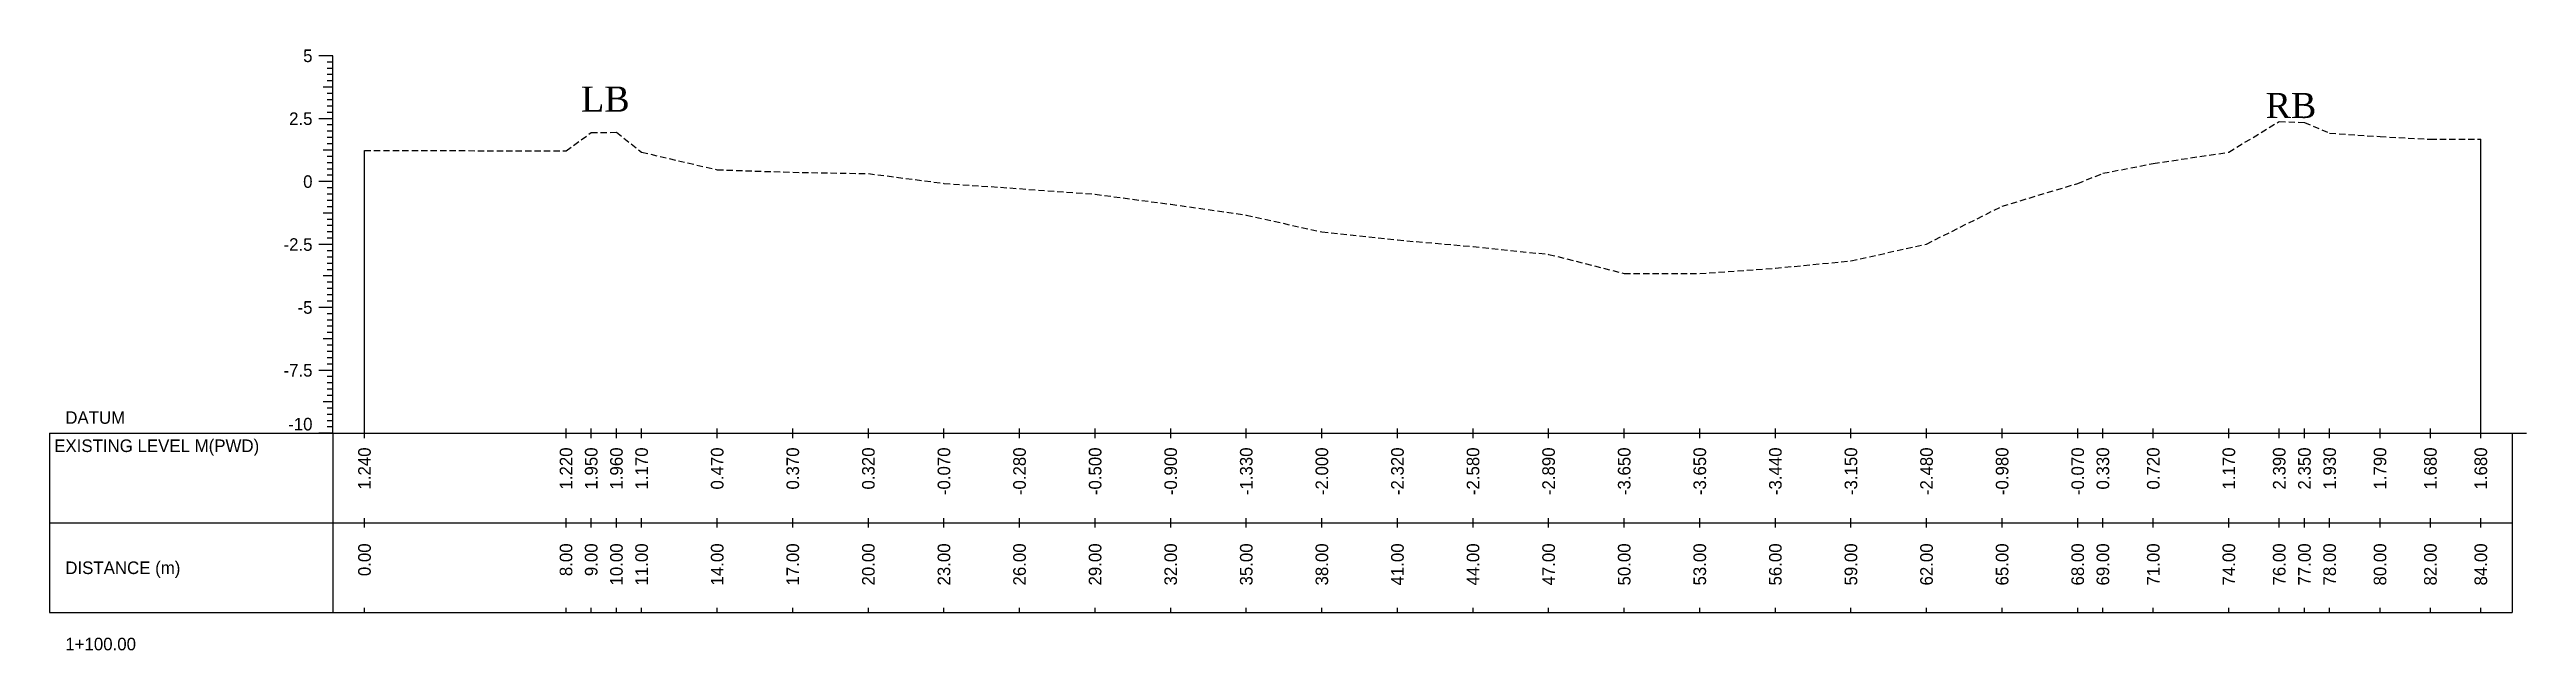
# Model space of a CAD drawing. Header units: inches. Extents: x 2527 to 3799, y -2520 to -1051.
# Drawn here: x 3084.5 to 3182.8, y -1492.1 to -1468.2 of the extents above; entities that cross this region are included whole.
import ezdxf
from ezdxf.enums import TextEntityAlignment as Align

# ---------------------------------------------------------------- set-up
doc = ezdxf.new("R2010")
doc.units = ezdxf.units.IN
doc.header["$MEASUREMENT"] = 0
doc.linetypes.add('HIDDEN', pattern=[0.375, 0.25, -0.125])
doc.layers.add('CS_Drawing', color=7, linetype='Continuous')
doc.layers.add('GL', color=3, linetype='HIDDEN')
doc.styles.add('romans', font='romans.shx')

msp = doc.modelspace()

# ---------------------------------------------------------------- texts
at = {"char_height": 1, "width": 87.77218, "attachment_point": 1, "style": 'romans'}
for s, insert in [('{\\fTimes New Roman|b0|i0|c0|p18;LB}', (3105.588, -1469.707)), ('{\\fTimes New Roman|b0|i0|c0|p18;RB}', (3172.449, -1469.961))]:
    msp.add_mtext(s, dxfattribs=dict(at, insert=insert))
at = {"layer": 'CS_Drawing'}
for s, p in [('5', (3094.929, -1468.485)), ('2.5', (3094.929, -1470.985)), ('0', (3094.929, -1473.485)), ('-2.5', (3094.929, -1475.985)), ('-5', (3094.929, -1478.485)), ('-7.5', (3094.929, -1480.985))]:
    msp.add_text(s, height=0.5, dxfattribs=at).set_placement(p, align=Align.MIDDLE_RIGHT)
for s, p in [('DATUM', (3085.116, -1482.86)), ('EXISTING LEVEL M(PWD)', (3084.677, -1483.981)), ('DISTANCE (m)', (3085.116, -1488.829)), ('1+100.00', (3085.116, -1491.86))]:
    msp.add_text(s, height=0.5, dxfattribs=at).set_placement(p, align=Align.MIDDLE_LEFT)
msp.add_text('-10', height=0.5, dxfattribs=at).set_placement((3094.929, -1483.373), align=Align.RIGHT)
for s, p in [('1.240', (3096.991, -1484.048)), ('1.220', (3104.991, -1484.048)), ('1.950', (3105.991, -1484.048)), ('1.960', (3106.991, -1484.048)), ('1.170', (3107.991, -1484.048)), ('0.470', (3110.991, -1484.048)), ('0.370', (3113.991, -1484.048)), ('0.320', (3116.991, -1484.048)), ('-0.070', (3119.991, -1484.048)), ('-0.280', (3122.991, -1484.048)), ('-0.500', (3125.991, -1484.048)), ('-0.900', (3128.991, -1484.048)), ('-1.330', (3131.991, -1484.048)), ('-2.000', (3134.991, -1484.048)), ('-2.320', (3137.991, -1484.048)), ('-2.580', (3140.991, -1484.048)), ('-2.890', (3143.991, -1484.048)), ('-3.650', (3146.991, -1484.048)), ('-3.650', (3149.991, -1484.048)), ('-3.440', (3152.991, -1484.048)), ('-3.150', (3155.991, -1484.048)), ('-2.480', (3158.991, -1484.048)), ('-0.980', (3161.991, -1484.048)), ('-0.070', (3164.991, -1484.048)), ('0.330', (3165.991, -1484.048)), ('0.720', (3167.991, -1484.048)), ('1.170', (3170.991, -1484.048)), ('2.390', (3172.991, -1484.048)), ('2.350', (3173.991, -1484.048)), ('1.930', (3174.991, -1484.048)), ('1.790', (3176.991, -1484.048)), ('1.680', (3178.991, -1484.048)), ('1.680', (3180.991, -1484.048)), ('0.00', (3096.991, -1487.86)), ('8.00', (3104.991, -1487.86)), ('9.00', (3105.991, -1487.86)), ('10.00', (3106.991, -1487.86)), ('11.00', (3107.991, -1487.86)), ('14.00', (3110.991, -1487.86)), ('17.00', (3113.991, -1487.86)), ('20.00', (3116.991, -1487.86)), ('23.00', (3119.991, -1487.86)), ('26.00', (3122.991, -1487.86)), ('29.00', (3125.991, -1487.86)), ('32.00', (3128.991, -1487.86)), ('35.00', (3131.991, -1487.86)), ('38.00', (3134.991, -1487.86)), ('41.00', (3137.991, -1487.86)), ('44.00', (3140.991, -1487.86)), ('47.00', (3143.991, -1487.86)), ('50.00', (3146.991, -1487.86)), ('53.00', (3149.991, -1487.86)), ('56.00', (3152.991, -1487.86)), ('59.00', (3155.991, -1487.86)), ('62.00', (3158.991, -1487.86)), ('65.00', (3161.991, -1487.86)), ('68.00', (3164.991, -1487.86)), ('69.00', (3165.991, -1487.86)), ('71.00', (3167.991, -1487.86)), ('74.00', (3170.991, -1487.86)), ('76.00', (3172.991, -1487.86)), ('77.00', (3173.991, -1487.86)), ('78.00', (3174.991, -1487.86)), ('80.00', (3176.991, -1487.86)), ('82.00', (3178.991, -1487.86)), ('84.00', (3180.991, -1487.86))]:
    msp.add_text(s, height=0.5, rotation=90, dxfattribs=at).set_placement(p, align=Align.MIDDLE_RIGHT)

# ---------------------------------------------------------------- linework, layer by layer
at = {"layer": 'CS_Drawing'}
for p, q in [((3095.741, -1468.485), (3095.179, -1468.485)), ((3095.741, -1468.485), (3095.347, -1468.485)), ((3095.741, -1468.485), (3095.516, -1468.485)), ((3095.741, -1468.735), (3095.516, -1468.735)), ((3095.741, -1483.485), (3095.741, -1468.485)), ((3095.741, -1469.735), (3095.347, -1469.735)), ((3095.741, -1468.985), (3095.516, -1468.985)), ((3095.741, -1469.235), (3095.516, -1469.235)), ((3095.741, -1469.485), (3095.516, -1469.485)), ((3095.741, -1469.735), (3095.516, -1469.735)), ((3095.741, -1469.985), (3095.516, -1469.985)), ((3095.741, -1470.235), (3095.516, -1470.235)), ((3095.741, -1470.485), (3095.516, -1470.485)), ((3095.741, -1470.735), (3095.516, -1470.735)), ((3095.741, -1470.985), (3095.179, -1470.985)), ((3095.741, -1470.985), (3095.347, -1470.985)), ((3095.741, -1470.985), (3095.516, -1470.985)), ((3095.741, -1471.235), (3095.516, -1471.235)), ((3095.741, -1471.485), (3095.516, -1471.485)), ((3095.741, -1471.735), (3095.516, -1471.735)), ((3095.741, -1472.235), (3095.347, -1472.235)), ((3095.741, -1471.985), (3095.516, -1471.985)), ((3095.741, -1472.235), (3095.516, -1472.235)), ((3095.741, -1472.485), (3095.516, -1472.485)), ((3096.991, -1483.485), (3096.991, -1472.245)), ((3180.991, -1483.485), (3180.991, -1471.805)), ((3095.741, -1473.485), (3095.179, -1473.485)), ((3095.741, -1473.485), (3095.347, -1473.485)), ((3095.741, -1472.735), (3095.516, -1472.735)), ((3095.741, -1472.985), (3095.516, -1472.985)), ((3095.741, -1473.235), (3095.516, -1473.235)), ((3095.741, -1473.485), (3095.516, -1473.485)), ((3095.741, -1473.735), (3095.516, -1473.735)), ((3095.741, -1473.985), (3095.516, -1473.985)), ((3095.741, -1474.235), (3095.516, -1474.235)), ((3095.741, -1474.485), (3095.516, -1474.485)), ((3095.741, -1474.735), (3095.347, -1474.735)), ((3095.741, -1474.735), (3095.516, -1474.735)), ((3095.741, -1474.985), (3095.516, -1474.985)), ((3095.741, -1475.235), (3095.516, -1475.235)), ((3095.741, -1475.485), (3095.516, -1475.485)), ((3095.741, -1475.985), (3095.179, -1475.985)), ((3095.741, -1475.985), (3095.347, -1475.985)), ((3095.741, -1475.735), (3095.516, -1475.735)), ((3095.741, -1475.985), (3095.516, -1475.985)), ((3095.741, -1476.235), (3095.516, -1476.235)), ((3095.741, -1476.485), (3095.516, -1476.485)), ((3095.741, -1477.235), (3095.347, -1477.235)), ((3095.741, -1476.735), (3095.516, -1476.735)), ((3095.741, -1476.985), (3095.516, -1476.985)), ((3095.741, -1477.235), (3095.516, -1477.235)), ((3095.741, -1477.485), (3095.516, -1477.485)), ((3095.741, -1478.485), (3095.179, -1478.485)), ((3095.741, -1478.485), (3095.347, -1478.485)), ((3095.741, -1477.735), (3095.516, -1477.735)), ((3095.741, -1477.985), (3095.516, -1477.985)), ((3095.741, -1478.235), (3095.516, -1478.235)), ((3095.741, -1478.485), (3095.516, -1478.485)), ((3095.741, -1478.735), (3095.516, -1478.735)), ((3095.741, -1478.985), (3095.516, -1478.985)), ((3095.741, -1479.235), (3095.516, -1479.235)), ((3095.741, -1479.485), (3095.516, -1479.485)), ((3095.741, -1479.735), (3095.347, -1479.735)), ((3095.741, -1479.735), (3095.516, -1479.735)), ((3095.741, -1479.985), (3095.516, -1479.985)), ((3095.741, -1480.235), (3095.516, -1480.235)), ((3095.741, -1480.485), (3095.516, -1480.485)), ((3095.741, -1480.985), (3095.179, -1480.985)), ((3095.741, -1480.985), (3095.347, -1480.985)), ((3095.741, -1480.735), (3095.516, -1480.735)), ((3095.741, -1480.985), (3095.516, -1480.985)), ((3095.741, -1481.235), (3095.516, -1481.235)), ((3095.741, -1481.485), (3095.516, -1481.485)), ((3095.741, -1482.235), (3095.347, -1482.235)), ((3095.741, -1481.735), (3095.516, -1481.735)), ((3095.741, -1481.985), (3095.516, -1481.985)), ((3095.741, -1482.235), (3095.516, -1482.235)), ((3095.741, -1482.485), (3095.516, -1482.485)), ((3084.491, -1483.485), (3095.741, -1483.485)), ((3084.491, -1483.485), (3084.491, -1490.61)), ((3095.741, -1483.485), (3095.179, -1483.485)), ((3095.741, -1483.485), (3095.347, -1483.485)), ((3095.741, -1482.735), (3095.516, -1482.735)), ((3095.741, -1482.985), (3095.516, -1482.985)), ((3095.741, -1483.235), (3095.516, -1483.235)), ((3095.741, -1483.485), (3095.516, -1483.485)), ((3095.741, -1483.485), (3182.241, -1483.485)), ((3095.741, -1483.485), (3095.741, -1490.61)), ((3096.991, -1483.673), (3096.991, -1483.298)), ((3104.991, -1483.673), (3104.991, -1483.298)), ((3105.991, -1483.673), (3105.991, -1483.298)), ((3106.991, -1483.673), (3106.991, -1483.298)), ((3107.991, -1483.673), (3107.991, -1483.298)), ((3110.991, -1483.673), (3110.991, -1483.298)), ((3113.991, -1483.673), (3113.991, -1483.298)), ((3116.991, -1483.673), (3116.991, -1483.298)), ((3119.991, -1483.673), (3119.991, -1483.298)), ((3122.991, -1483.673), (3122.991, -1483.298)), ((3125.991, -1483.673), (3125.991, -1483.298)), ((3128.991, -1483.673), (3128.991, -1483.298)), ((3131.991, -1483.673), (3131.991, -1483.298)), ((3134.991, -1483.673), (3134.991, -1483.298)), ((3137.991, -1483.673), (3137.991, -1483.298)), ((3140.991, -1483.673), (3140.991, -1483.298)), ((3143.991, -1483.673), (3143.991, -1483.298)), ((3146.991, -1483.673), (3146.991, -1483.298)), ((3149.991, -1483.673), (3149.991, -1483.298)), ((3152.991, -1483.673), (3152.991, -1483.298)), ((3155.991, -1483.673), (3155.991, -1483.298)), ((3158.991, -1483.673), (3158.991, -1483.298)), ((3161.991, -1483.673), (3161.991, -1483.298)), ((3164.991, -1483.673), (3164.991, -1483.298)), ((3165.991, -1483.673), (3165.991, -1483.298)), ((3167.991, -1483.673), (3167.991, -1483.298)), ((3170.991, -1483.673), (3170.991, -1483.298)), ((3172.991, -1483.673), (3172.991, -1483.298)), ((3173.991, -1483.673), (3173.991, -1483.298)), ((3174.991, -1483.673), (3174.991, -1483.298)), ((3176.991, -1483.673), (3176.991, -1483.298)), ((3178.991, -1483.673), (3178.991, -1483.298)), ((3180.991, -1483.673), (3180.991, -1483.298)), ((3182.241, -1483.485), (3182.804, -1483.485)), ((3182.241, -1483.485), (3182.635, -1483.485)), ((3182.241, -1483.485), (3182.466, -1483.485)), ((3182.241, -1483.485), (3182.241, -1490.61)), ((3084.491, -1487.048), (3095.741, -1487.048)), ((3095.741, -1487.048), (3182.241, -1487.048)), ((3095.741, -1487.048), (3182.241, -1487.048)), ((3096.991, -1487.235), (3096.991, -1486.86)), ((3104.991, -1487.235), (3104.991, -1486.86)), ((3105.991, -1487.235), (3105.991, -1486.86)), ((3106.991, -1487.235), (3106.991, -1486.86)), ((3107.991, -1487.235), (3107.991, -1486.86)), ((3110.991, -1487.235), (3110.991, -1486.86)), ((3113.991, -1487.235), (3113.991, -1486.86)), ((3116.991, -1487.235), (3116.991, -1486.86)), ((3119.991, -1487.235), (3119.991, -1486.86)), ((3122.991, -1487.235), (3122.991, -1486.86)), ((3125.991, -1487.235), (3125.991, -1486.86)), ((3128.991, -1487.235), (3128.991, -1486.86)), ((3131.991, -1487.235), (3131.991, -1486.86)), ((3134.991, -1487.235), (3134.991, -1486.86)), ((3137.991, -1487.235), (3137.991, -1486.86)), ((3140.991, -1487.235), (3140.991, -1486.86)), ((3143.991, -1487.235), (3143.991, -1486.86)), ((3146.991, -1487.235), (3146.991, -1486.86)), ((3149.991, -1487.235), (3149.991, -1486.86)), ((3152.991, -1487.235), (3152.991, -1486.86)), ((3155.991, -1487.235), (3155.991, -1486.86)), ((3158.991, -1487.235), (3158.991, -1486.86)), ((3161.991, -1487.235), (3161.991, -1486.86)), ((3164.991, -1487.235), (3164.991, -1486.86)), ((3165.991, -1487.235), (3165.991, -1486.86)), ((3167.991, -1487.235), (3167.991, -1486.86)), ((3170.991, -1487.235), (3170.991, -1486.86)), ((3172.991, -1487.235), (3172.991, -1486.86)), ((3173.991, -1487.235), (3173.991, -1486.86)), ((3174.991, -1487.235), (3174.991, -1486.86)), ((3176.991, -1487.235), (3176.991, -1486.86)), ((3178.991, -1487.235), (3178.991, -1486.86)), ((3180.991, -1487.235), (3180.991, -1486.86)), ((3084.491, -1490.61), (3095.741, -1490.61)), ((3095.741, -1490.61), (3182.241, -1490.61)), ((3096.991, -1490.61), (3096.991, -1490.423)), ((3104.991, -1490.61), (3104.991, -1490.423)), ((3105.991, -1490.61), (3105.991, -1490.423)), ((3106.991, -1490.61), (3106.991, -1490.423)), ((3107.991, -1490.61), (3107.991, -1490.423)), ((3110.991, -1490.61), (3110.991, -1490.423)), ((3113.991, -1490.61), (3113.991, -1490.423)), ((3116.991, -1490.61), (3116.991, -1490.423)), ((3119.991, -1490.61), (3119.991, -1490.423)), ((3122.991, -1490.61), (3122.991, -1490.423)), ((3125.991, -1490.61), (3125.991, -1490.423)), ((3128.991, -1490.61), (3128.991, -1490.423)), ((3131.991, -1490.61), (3131.991, -1490.423)), ((3134.991, -1490.61), (3134.991, -1490.423)), ((3137.991, -1490.61), (3137.991, -1490.423)), ((3140.991, -1490.61), (3140.991, -1490.423)), ((3143.991, -1490.61), (3143.991, -1490.423)), ((3146.991, -1490.61), (3146.991, -1490.423)), ((3149.991, -1490.61), (3149.991, -1490.423)), ((3152.991, -1490.61), (3152.991, -1490.423)), ((3155.991, -1490.61), (3155.991, -1490.423)), ((3158.991, -1490.61), (3158.991, -1490.423)), ((3161.991, -1490.61), (3161.991, -1490.423)), ((3164.991, -1490.61), (3164.991, -1490.423)), ((3165.991, -1490.61), (3165.991, -1490.423)), ((3167.991, -1490.61), (3167.991, -1490.423)), ((3170.991, -1490.61), (3170.991, -1490.423)), ((3172.991, -1490.61), (3172.991, -1490.423)), ((3173.991, -1490.61), (3173.991, -1490.423)), ((3174.991, -1490.61), (3174.991, -1490.423)), ((3176.991, -1490.61), (3176.991, -1490.423)), ((3178.991, -1490.61), (3178.991, -1490.423)), ((3180.991, -1490.61), (3180.991, -1490.423))]:
    msp.add_line(p, q, dxfattribs=at)
at = {"layer": 'GL'}
msp.add_lwpolyline([(3096.991, -1472.245), (3104.991, -1472.265), (3105.991, -1471.535), (3106.991, -1471.525), (3107.991, -1472.315), (3110.991, -1473.015), (3113.991, -1473.115), (3116.991, -1473.165), (3119.991, -1473.555), (3122.991, -1473.765), (3125.991, -1473.985), (3128.991, -1474.385), (3131.991, -1474.815), (3134.991, -1475.485), (3137.991, -1475.805), (3140.991, -1476.065), (3143.991, -1476.375), (3146.991, -1477.135), (3149.991, -1477.135), (3152.991, -1476.925), (3155.991, -1476.635), (3158.991, -1475.965), (3161.991, -1474.465), (3164.991, -1473.555), (3165.991, -1473.155), (3167.991, -1472.765), (3170.991, -1472.315), (3172.991, -1471.095), (3173.991, -1471.135), (3174.991, -1471.555), (3176.991, -1471.695), (3178.991, -1471.805), (3180.991, -1471.805)], dxfattribs=at)

msp.set_redraw_order([(e.dxf.handle, doc.entitydb.next_handle()) for e in msp.query("TEXT MTEXT ATTDEF DIMENSION ARC_DIMENSION")])  # texts and dimensions are drawn at this point

doc.saveas('drawing.dxf')
